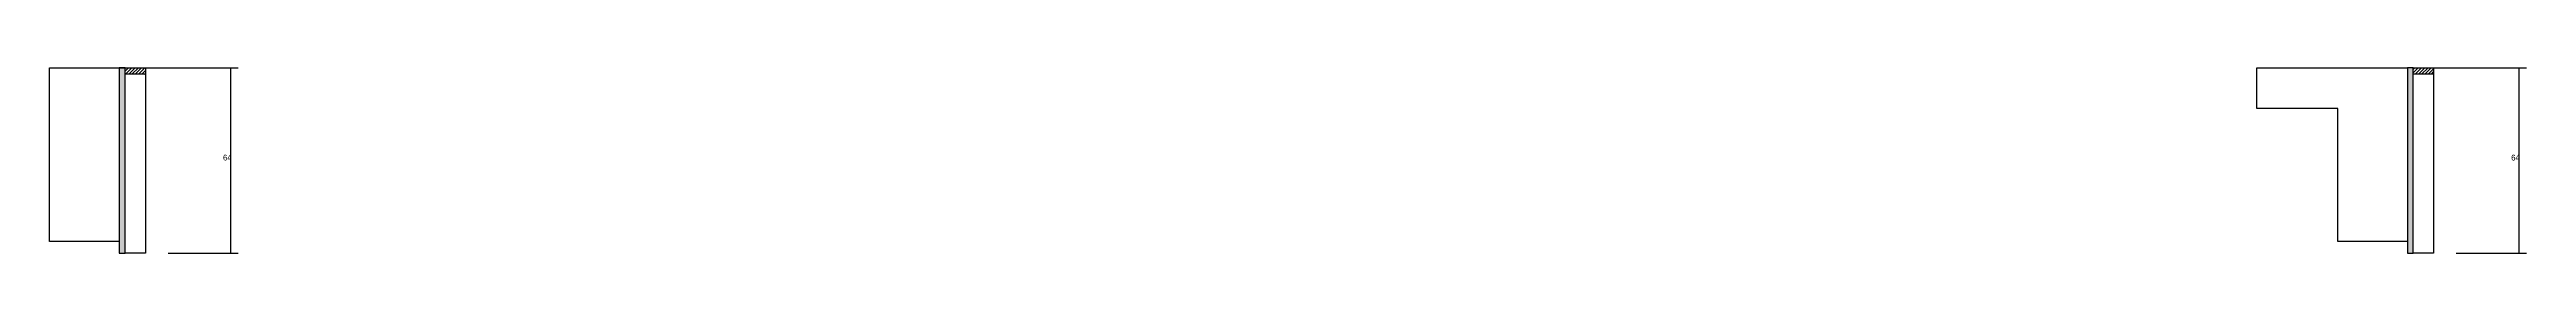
# Model space of a CAD drawing. Header units: metres. Extents: x 2959 to 5457, y 9019 to 10309.
# Drawn here: x 2959 to 4664, y 9019 to 9147 of the extents above; entities that cross this region are included whole.
import ezdxf

# ---------------------------------------------------------------- set-up
doc = ezdxf.new("R2010")
doc.units = ezdxf.units.M
for name, color, linetype in [('CONCRETO', 251, 'Continuous'), ('COTA', 241, 'Continuous'), ('Hachura', 253, 'Continuous'), ('Madeira', 126, 'Continuous'), ('Painéis', 200, 'Continuous')]:
    doc.layers.add(name, color=color, linetype=linetype)

msp = doc.modelspace()

# ---------------------------------------------------------------- hatches: boundary and pattern name
at = {"layer": 'Hachura'}
h = msp.add_hatch(color=8, dxfattribs=at)
h.dxf.hatch_style = 1
h.paths.add_polyline_path([(3011.3, 9147.2), (3007.3, 9147.2), (3007.3, 9147.2), (3007.3, 9019.2), (3007.3, 9019.2), (3011.3, 9019.2), (3011.3, 9019.2), (3011.3, 9147.2)])
h = msp.add_hatch(dxfattribs=at)
h.set_pattern_fill('ANSI31', scale=0.5)
h.paths.add_polyline_path([(3011.3, 9142.8), (3011.3, 9147.2), (3011.3, 9147.2), (3025.3, 9147.2), (3025.3, 9147.2), (3025.3, 9142.8), (3025.3, 9142.8), (3011.3, 9142.8)])
h = msp.add_hatch(color=8, dxfattribs=at)
h.dxf.hatch_style = 1
h.paths.add_polyline_path([(4586.3, 9147.2), (4582.3, 9147.2), (4582.3, 9147.2), (4582.3, 9019.2), (4582.3, 9019.2), (4586.3, 9019.2), (4586.3, 9019.2), (4586.3, 9147.2)])
h = msp.add_hatch(dxfattribs=at)
h.set_pattern_fill('ANSI31', scale=0.5)
h.paths.add_polyline_path([(4586.3, 9142.8), (4586.3, 9147.2), (4586.3, 9147.2), (4600.3, 9147.2), (4600.3, 9147.2), (4600.3, 9142.8), (4600.3, 9142.8), (4586.3, 9142.8)])

# ---------------------------------------------------------------- linework, layer by layer
at = {"layer": 'CONCRETO'}
for points in [[(2959.3, 9123.2), (2959.3, 9147.2), (3007.3, 9147.2), (3007.3, 9143), (3007.3, 9143), (3007.3, 9027.2), (2959.3, 9027.2), (2959.3, 9123.2)], [(4478.7, 9119.2), (4478.7, 9147.2), (4582.3, 9147.2), (4582.3, 9119.2), (4582.3, 9119.2), (4582.3, 9027.2), (4534.3, 9027.2), (4534.3, 9119.2)]]:
    msp.add_lwpolyline(points, close=True, dxfattribs=at)
at = {"layer": 'COTA'}
for p, q in [((3007.3, 9147.2), (3089.2, 9147.2)), ((3084.2, 9019.2), (3084.2, 9147.2)), ((4600.3, 9147.2), (4664.2, 9147.2)), ((4659.2, 9019.2), (4659.2, 9147.2)), ((3040.9, 9019.2), (3089.2, 9019.2)), ((4615.9, 9019.2), (4664.2, 9019.2))]:
    msp.add_line(p, q, dxfattribs=at)
at = {"layer": 'Madeira'}
for points in [[(3011.3, 9142.8), (3011.3, 9147.2), (3025.3, 9147.2), (3025.3, 9142.8)], [(3011.3, 9147.2), (3025.3, 9147.2), (3025.3, 9019.2), (3011.3, 9019.2)], [(4586.3, 9142.8), (4586.3, 9147.2), (4600.3, 9147.2), (4600.3, 9142.8)], [(4586.3, 9147.2), (4600.3, 9147.2), (4600.3, 9019.2), (4586.3, 9019.2)]]:
    msp.add_lwpolyline(points, close=True, dxfattribs=at)
at = {"layer": 'Painéis'}
for points in [[(3011.3, 9147.2), (3007.3, 9147.2), (3007.3, 9019.2), (3011.3, 9019.2)], [(4586.3, 9147.2), (4582.3, 9147.2), (4582.3, 9019.2), (4586.3, 9019.2)]]:
    msp.add_lwpolyline(points, close=True, dxfattribs=at)

# ---------------------------------------------------------------- texts
at = {"layer": 'COTA'}
for p in [(3078.7, 9083.2), (4653.7, 9083.2)]:
    msp.add_text('64', height=4, dxfattribs=at).set_placement(p)

doc.saveas('drawing.dxf')
